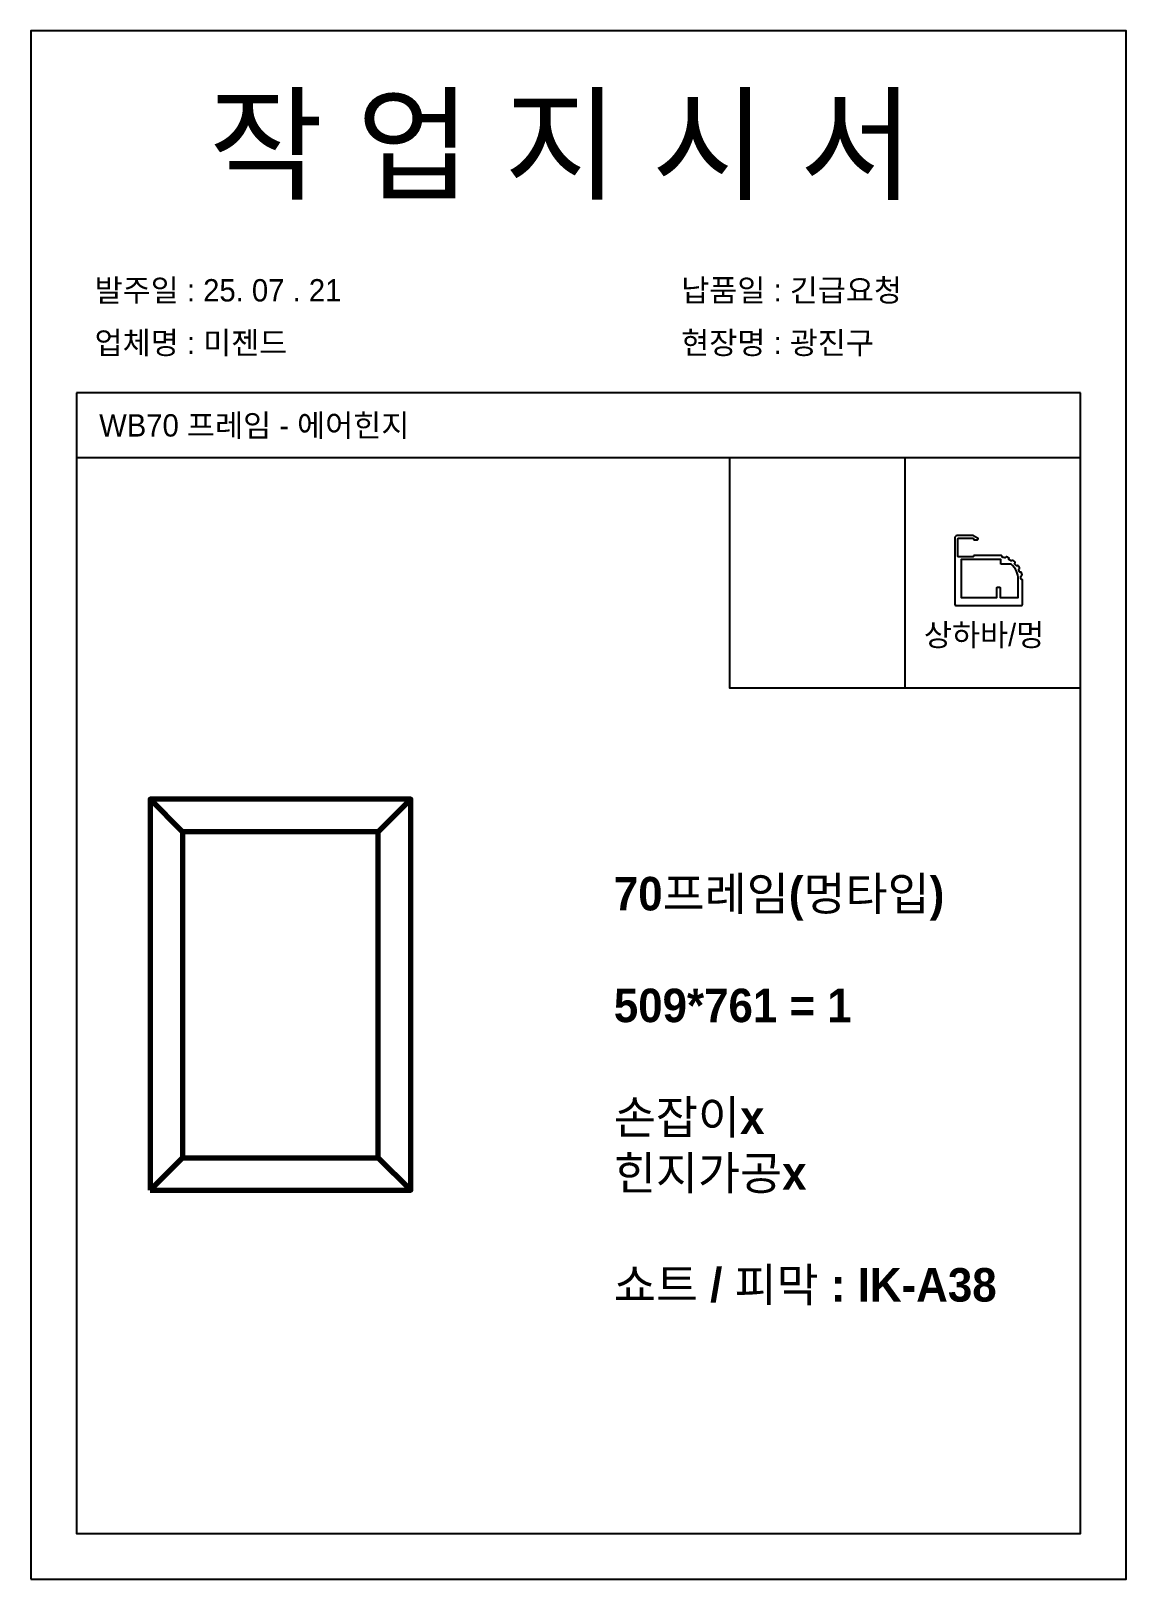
# Model space of a CAD drawing. Header units: millimetres. Extents: x -44117 to 256353, y -2095463 to 65325.
# Drawn here: x 111452 to 113132, y -210812 to -208436 of the extents above; entities that cross this region are included whole.
import ezdxf

# ---------------------------------------------------------------- set-up
doc = ezdxf.new("R2010")
doc.units = ezdxf.units.MM
doc.header["$LTSCALE"] = 10
doc.layers.add('Layer1', color=7, linetype='Continuous', lineweight=70)

msp = doc.modelspace()

# ---------------------------------------------------------------- texts
at = {"attachment_point": 1}
for s, heights, insert, char_height in [('{\\fGulim|b0|i0|c129|p50;작 업 지 시 서}', [-155.84554], (111725.23883, -208539.7706), 140), ('{\\fGulim|b0|i0|c129|p50;발주일 : 25. 07 . 21}', [34.50412], (111550.02947, -208816.49102), 34.3), ('{\\fGulim|b0|i0|c129|p50;납품일 : 긴급요청}', [-38.2735], (112450.00746, -208816.49102), 34.3), ('{\\fGulim|b0|i0|c129|p50;업체명 : 미젠드}', [33.33016], (111550.02947, -208897.1472), 34.3), ('{\\fGulim|b0|i0|c129|p50;현장명 : 광진구}', [-38.2735], (112450.00746, -208897.1472), 34.3), ('{\\fGulim|b0|i0|c129|p50;WB70 프레임 - 에어힌지}', [-38.22783], (111557.07168, -209023.8133), 34.3), ('{\\fGulim|b0|i0|c129|p50;상하바/멍}', [-41.60759], (112822.3488, -209345.33927), 34.3), ('{\\fGulim|b1|i0|c129|p50;70프레임(멍타입)\\P\\P509*761 = 1\\P\\P손잡이x\\P힌지가공x\\P\\P쇼트 / 피막 : IK-A38}', [-673.00139], (112346.61137, -209733.95081), 51.45)]:
    msp.add_mtext_dynamic_manual_height_columns(s, width=3307.3198183, gutter_width=12.5, heights=heights, dxfattribs=dict(at, insert=insert, char_height=char_height))

# ---------------------------------------------------------------- linework, layer by layer
for p, q in [((113062.43222, -208990.77781), (111522.43222, -208990.77781)), ((113062.43222, -209090.77781), (111522.43222, -209090.77781)), ((112793.15244, -209090.77781), (112793.15244, -209443.79638))]:
    msp.add_line(p, q)
for points in [[(111452.43222, -210811.60809), (113132.43222, -210811.60809), (113132.43222, -208435.60809), (111452.43222, -208435.60809)], [(113062.43222, -209090.77781), (112523.87266, -209090.77781), (112523.87266, -209443.79638), (113062.43222, -209443.79638)]]:
    msp.add_lwpolyline(points, close=True)
msp.add_lwpolyline([(111522.43222, -208990.77781), (111522.43222, -210741.60809), (113062.43222, -210741.60809), (113062.43222, -208990.77781)])
for points in [[(112871.54197, -209317.34311), (112971.53184, -209317.34311, 0.4142135624), (112973.53184, -209315.34311), (112973.53184, -209278.54961, 0.4142135624), (112972.33184, -209277.34961), (112972.31161, -209277.34961, -0.4043730092), (112971.11229, -209276.19006, 0.022416536), (112970.87041, -209273.1166, -0.4043730092), (112971.87357, -209271.78371, 0.424123069), (112972.86407, -209270.37092, 0.022416536), (112972.09415, -209267.16399, 0.424123069), (112970.57021, -209266.35486, -0.4043730092), (112969.07127, -209265.62267, 0.022416536), (112967.89147, -209262.77438, -0.4043730092), (112968.43365, -209261.19673, 0.424123069), (112968.9391, -209259.54701, 0.022416536), (112967.21587, -209256.73495, 0.424123069), (112965.51648, -209256.43635, -0.4043730092), (112963.86464, -209256.20319, 0.022416536), (112961.86242, -209253.85889, -0.4043730092), (112961.89054, -209252.19091, 0.4241230691), (112961.86145, -209250.46574, 0.022416536), (112959.35359, -209248.32382, 0.424123069), (112957.64511, -209248.56497, -0.4043730092), (112956.00207, -209248.85367, 0.022416536), (112953.37341, -209247.24283, -0.4043730092), (112952.88472, -209245.6478, 0.424123069), (112952.32395, -209244.01605, 0.022416536), (112949.27694, -209242.75394, 0.4241230691), (112947.7266, -209243.51124, -0.4043730092), (112946.25319, -209244.29354, 0.022416536), (112943.2554, -209243.57383, -0.4043730092), (112942.29774, -209242.20789, 0.424123069), (112941.26018, -209240.82929, 0.0308511276), (112936.73184, -209240.54961), (112899.54197, -209240.54961, 0.4142135624), (112898.34197, -209241.74961), (112898.34197, -209242.14961, -0.4142135624), (112897.54197, -209242.94961), (112875.54197, -209242.94961, -0.4142135624), (112874.34197, -209241.74961), (112874.34197, -209215.34961, -0.4142135624), (112875.54197, -209214.14961), (112897.54197, -209214.14961, -0.4142135624), (112898.34197, -209214.94961), (112898.34197, -209215.34961, 0.4142135624), (112899.54197, -209216.54961), (112904.34197, -209216.54961, 0.855700792), (112904.70852, -209214.20696), (112897.34435, -209210.14961), (112873.54197, -209210.14961, 0.4142135624), (112869.54197, -209214.14961), (112869.54197, -209315.34311, 0.4142135623), (112871.54197, -209317.34311)], [(112940.34197, -209254.14961), (112940.34197, -209246.94961), (112879.54197, -209246.94961), (112879.54197, -209305.34961), (112934.34197, -209305.34961), (112934.34197, -209290.14961, -0.4142135624), (112935.14197, -209289.34961), (112938.74197, -209289.34961, -0.4142135624), (112939.54197, -209290.14961), (112939.54197, -209305.34961), (112967.13184, -209305.34961), (112967.13184, -209277.34961, 0.2205202393), (112956.37669, -209254.14961), (112940.34197, -209254.14961)]]:
    msp.add_lwpolyline(points, format="xyb", close=True)
at = {"layer": 'Layer1'}
for p, q in [((111685.13405, -209664.89562), (111635.13405, -209614.89562)), ((111985.13405, -209664.89562), (112035.13405, -209614.89562)), ((112035.13405, -209614.89562), (111985.13405, -209664.89562)), ((111685.13405, -210164.89562), (111635.13405, -210214.89562)), ((112035.13405, -210214.89562), (111985.13405, -210164.89562))]:
    msp.add_line(p, q, dxfattribs=at)
for points in [[(111635.13405, -210214.89562), (112035.13405, -210214.89562), (112035.13405, -209614.89562), (111635.13405, -209614.89562)], [(111685.13405, -210164.89562), (111985.13405, -210164.89562), (111985.13405, -209664.89562), (111685.13405, -209664.89562)]]:
    msp.add_lwpolyline(points, close=True, dxfattribs=at)

msp.set_redraw_order([(e.dxf.handle, doc.entitydb.next_handle()) for e in msp.query("TEXT MTEXT ATTDEF DIMENSION ARC_DIMENSION")])  # texts and dimensions are drawn at this point

doc.saveas('drawing.dxf')
